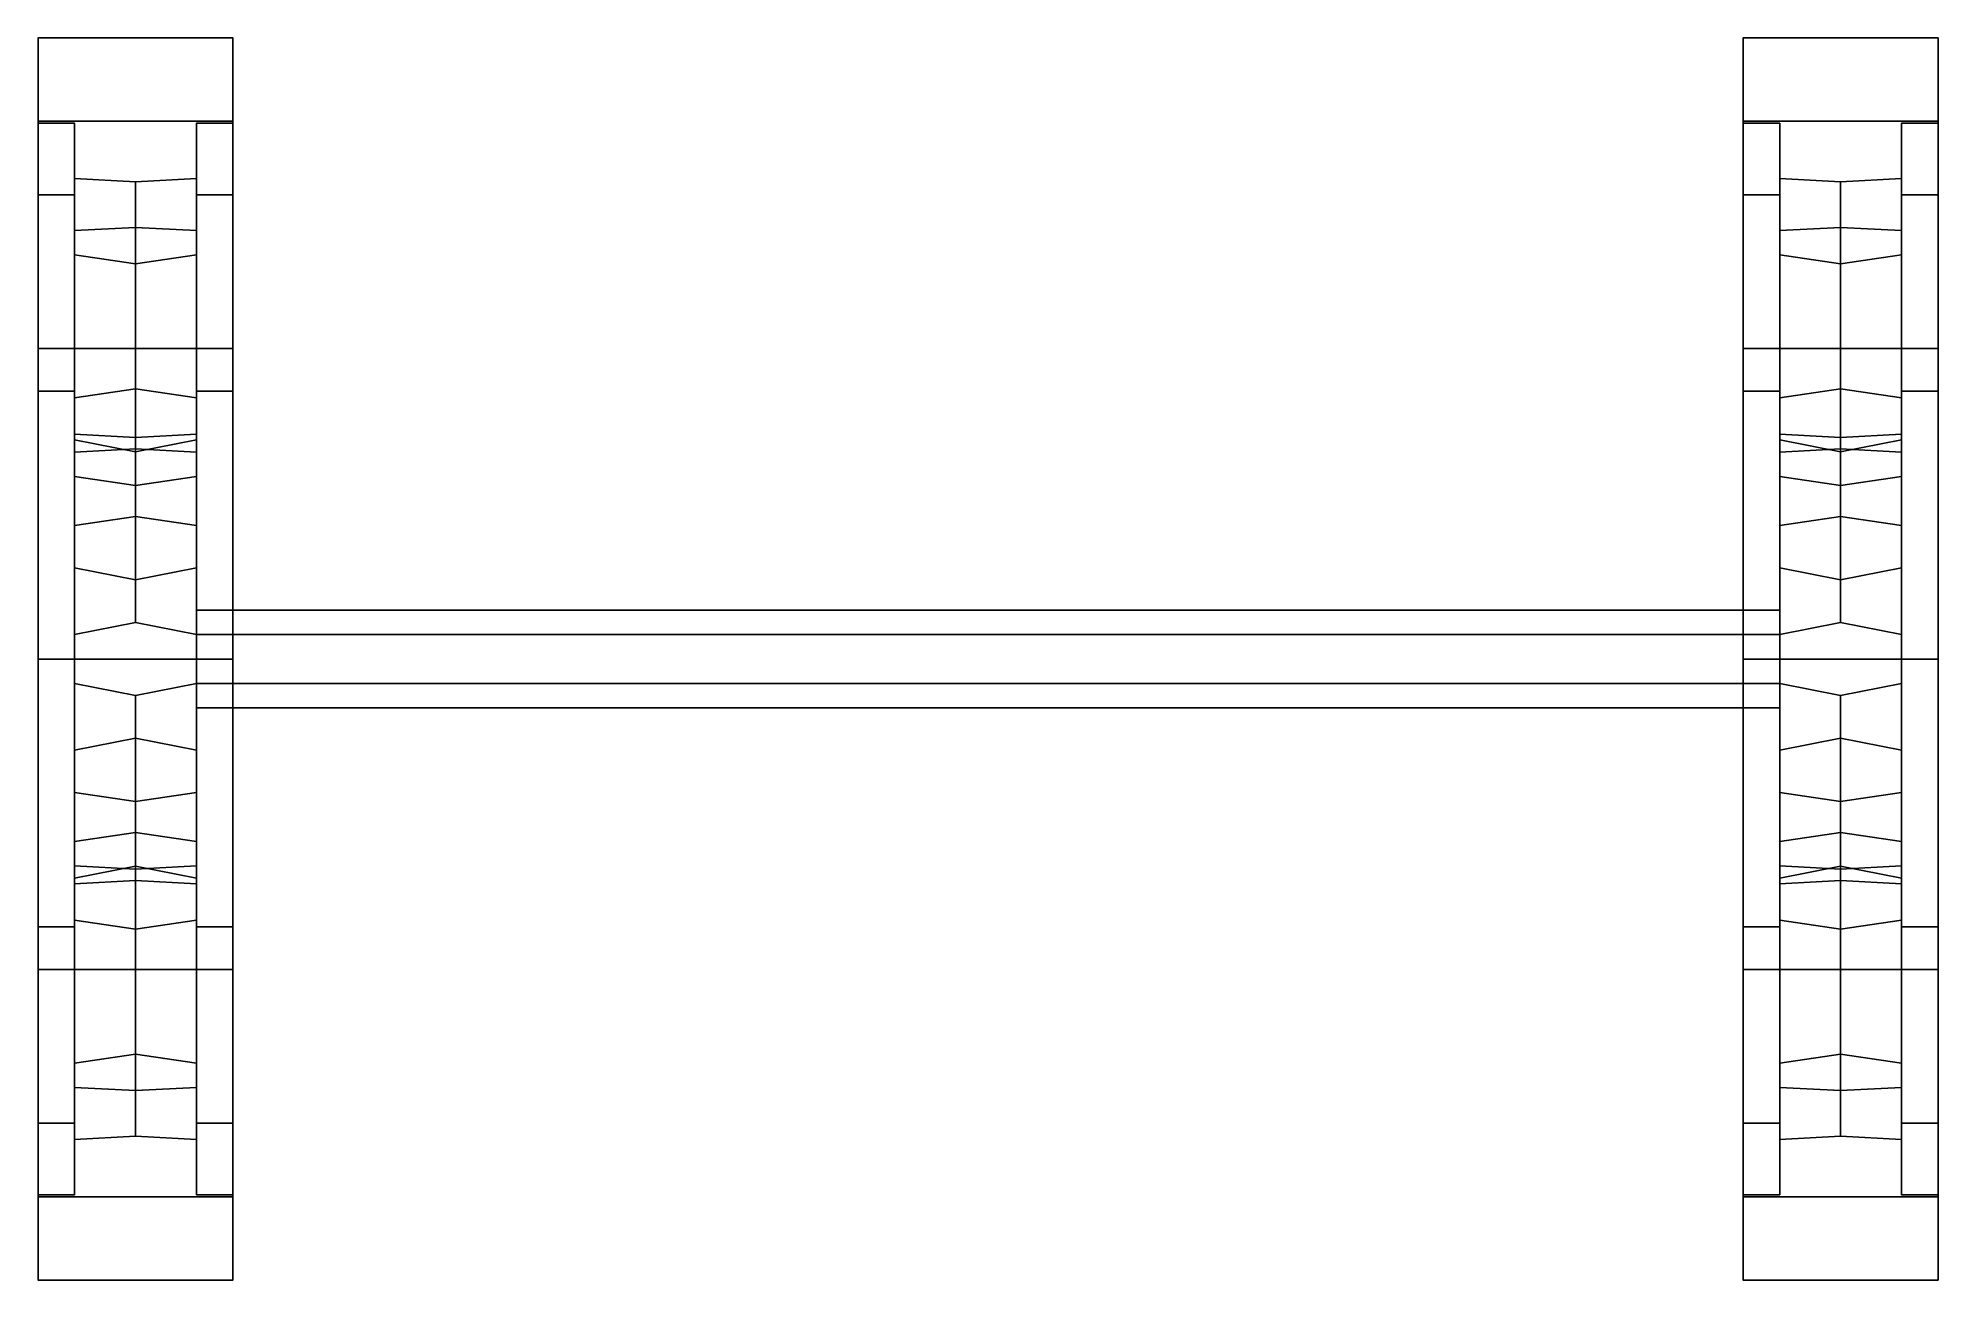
# Model space of a CAD drawing. Extents: x -0.78 to 0.78, y -0.51 to 0.51.
import ezdxf

# ---------------------------------------------------------------- set-up
doc = ezdxf.new("R2010")
doc.units = 0
doc.layers.add('WHEELS', color=2, linetype='CONTINUOUS')

msp = doc.modelspace()

# ---------------------------------------------------------------- linework, layer by layer
at = {"layer": 'WHEELS'}
for points in [[(-0.78, 0.51), (-0.78, 0.4417, -0.255), (-0.78, 0.3811, -0.22), (-0.78, 0.44)], [(-0.62, 0.51), (-0.62, 0.4417, -0.255), (-0.78, 0.4417, -0.255), (-0.78, 0.51)], [(-0.78, 0.4417, 0.255), (-0.78, 0.51), (-0.78, 0.44), (-0.78, 0.3811, 0.22)], [(-0.62, 0.4417, 0.255), (-0.62, 0.51), (-0.78, 0.51), (-0.78, 0.4417, 0.255)], [(-0.62, 0.44), (-0.62, 0.3811, -0.22), (-0.62, 0.4417, -0.255), (-0.62, 0.51)], [(-0.62, 0.3811, 0.22), (-0.62, 0.44), (-0.62, 0.51), (-0.62, 0.4417, 0.255)], [(0.78, 0.4417, 0.255), (0.78, 0.51), (0.62, 0.51), (0.62, 0.4417, 0.255)], [(0.62, 0.4417, 0.255), (0.62, 0.51), (0.62, 0.44), (0.62, 0.3811, 0.22)], [(0.78, 0.51), (0.78, 0.4417, -0.255), (0.62, 0.4417, -0.255), (0.62, 0.51)], [(0.62, 0.51), (0.62, 0.4417, -0.255), (0.62, 0.3811, -0.22), (0.62, 0.44)], [(0.78, 0.3811, 0.22), (0.78, 0.44), (0.78, 0.51), (0.78, 0.4417, 0.255)], [(0.78, 0.44), (0.78, 0.3811, -0.22), (0.78, 0.4417, -0.255), (0.78, 0.51)], [(-0.78, 0.4417, -0.255), (-0.78, 0.255, -0.4417), (-0.78, 0.22, -0.3811), (-0.78, 0.3811, -0.22)], [(-0.62, 0.4417, -0.255), (-0.62, 0.255, -0.4417), (-0.78, 0.255, -0.4417), (-0.78, 0.4417, -0.255)], [(-0.78, 0.255, 0.4417), (-0.78, 0.4417, 0.255), (-0.78, 0.3811, 0.22), (-0.78, 0.22, 0.3811)], [(-0.62, 0.255, 0.4417), (-0.62, 0.4417, 0.255), (-0.78, 0.4417, 0.255), (-0.78, 0.255, 0.4417)], [(-0.75, 0.44), (-0.75, 0.3811, 0.22), (-0.78, 0.3811, 0.22), (-0.78, 0.44)], [(-0.75, 0.3811, -0.22), (-0.75, 0.44), (-0.78, 0.44), (-0.78, 0.3811, -0.22)], [(-0.75, 0.3946, 0.02), (-0.75, 0.3518, 0.18), (-0.75, 0.3811, 0.22), (-0.75, 0.44)], [(-0.75, 0.3518, -0.18), (-0.75, 0.3946, -0.02), (-0.75, 0.44), (-0.75, 0.3811, -0.22)], [(-0.75, 0.3946, -0.02), (-0.75, 0.3946, 0.02), (-0.75, 0.44)], [(-0.65, 0.44), (-0.65, 0.3811, 0.22), (-0.65, 0.3518, 0.18), (-0.65, 0.3946, 0.02)], [(-0.62, 0.44), (-0.62, 0.3811, 0.22), (-0.65, 0.3811, 0.22), (-0.65, 0.44)], [(-0.65, 0.3811, -0.22), (-0.65, 0.44), (-0.65, 0.3946, -0.02), (-0.65, 0.3518, -0.18)], [(-0.62, 0.3811, -0.22), (-0.62, 0.44), (-0.65, 0.44), (-0.65, 0.3811, -0.22)], [(-0.65, 0.44), (-0.65, 0.44), (-0.65, 0.3946, 0.02), (-0.65, 0.3946, -0.02)], [(-0.62, 0.3811, -0.22), (-0.62, 0.22, -0.3811), (-0.62, 0.255, -0.4417), (-0.62, 0.4417, -0.255)], [(-0.62, 0.22, 0.3811), (-0.62, 0.3811, 0.22), (-0.62, 0.4417, 0.255), (-0.62, 0.255, 0.4417)], [(0.78, 0.255, 0.4417), (0.78, 0.4417, 0.255), (0.62, 0.4417, 0.255), (0.62, 0.255, 0.4417)], [(0.62, 0.255, 0.4417), (0.62, 0.4417, 0.255), (0.62, 0.3811, 0.22), (0.62, 0.22, 0.3811)], [(0.78, 0.4417, -0.255), (0.78, 0.255, -0.4417), (0.62, 0.255, -0.4417), (0.62, 0.4417, -0.255)], [(0.62, 0.4417, -0.255), (0.62, 0.255, -0.4417), (0.62, 0.22, -0.3811), (0.62, 0.3811, -0.22)], [(0.65, 0.44), (0.65, 0.3811, 0.22), (0.62, 0.3811, 0.22), (0.62, 0.44)], [(0.65, 0.3811, -0.22), (0.65, 0.44), (0.62, 0.44), (0.62, 0.3811, -0.22)], [(0.65, 0.3946, 0.02), (0.65, 0.3518, 0.18), (0.65, 0.3811, 0.22), (0.65, 0.44)], [(0.65, 0.3946, -0.02), (0.65, 0.3946, 0.02), (0.65, 0.44)], [(0.65, 0.3518, -0.18), (0.65, 0.3946, -0.02), (0.65, 0.44), (0.65, 0.3811, -0.22)], [(0.78, 0.44), (0.78, 0.3811, 0.22), (0.75, 0.3811, 0.22), (0.75, 0.44)], [(0.78, 0.3811, -0.22), (0.78, 0.44), (0.75, 0.44), (0.75, 0.3811, -0.22)], [(0.75, 0.44), (0.75, 0.3811, 0.22), (0.75, 0.3518, 0.18), (0.75, 0.3946, 0.02)], [(0.75, 0.44), (0.75, 0.44), (0.75, 0.3946, 0.02), (0.75, 0.3946, -0.02)], [(0.75, 0.3811, -0.22), (0.75, 0.44), (0.75, 0.3946, -0.02), (0.75, 0.3518, -0.18)], [(0.78, 0.22, 0.3811), (0.78, 0.3811, 0.22), (0.78, 0.4417, 0.255), (0.78, 0.255, 0.4417)], [(0.78, 0.3811, -0.22), (0.78, 0.22, -0.3811), (0.78, 0.255, -0.4417), (0.78, 0.4417, -0.255)], [(-0.7, 0.392, 0.03), (-0.7, 0.3544, 0.17), (-0.75, 0.3518, 0.18), (-0.75, 0.3946, 0.02)], [(-0.7, 0.3544, -0.17), (-0.7, 0.392, -0.03), (-0.75, 0.3946, -0.02), (-0.75, 0.3518, -0.18)], [(-0.7, 0.392, -0.03), (-0.7, 0.182, -0.03), (-0.75, 0.1846, -0.02), (-0.75, 0.3946, -0.02)], [(-0.75, 0.1846, -0.02), (-0.75, 0.1846, 0.02), (-0.75, 0.3946, 0.02), (-0.75, 0.3946, -0.02)], [(-0.75, 0.3946, 0.02), (-0.75, 0.1846, 0.02), (-0.7, 0.182, 0.03), (-0.7, 0.392, 0.03)], [(-0.65, 0.3946, 0.02), (-0.65, 0.3518, 0.18), (-0.7, 0.3544, 0.17), (-0.7, 0.392, 0.03)], [(-0.65, 0.3518, -0.18), (-0.65, 0.3946, -0.02), (-0.7, 0.392, -0.03), (-0.7, 0.3544, -0.17)], [(-0.65, 0.3946, -0.02), (-0.65, 0.1846, -0.02), (-0.7, 0.182, -0.03), (-0.7, 0.392, -0.03)], [(-0.7, 0.392, 0.03), (-0.7, 0.182, 0.03), (-0.65, 0.1846, 0.02), (-0.65, 0.3946, 0.02)], [(-0.65, 0.3946, 0.02), (-0.65, 0.1846, 0.02), (-0.65, 0.1846, -0.02), (-0.65, 0.3946, -0.02)], [(0.65, 0.3946, 0.02), (0.65, 0.1846, 0.02), (0.7, 0.182, 0.03), (0.7, 0.392, 0.03)], [(0.7, 0.392, -0.03), (0.7, 0.182, -0.03), (0.65, 0.1846, -0.02), (0.65, 0.3946, -0.02)], [(0.65, 0.1846, -0.02), (0.65, 0.1846, 0.02), (0.65, 0.3946, 0.02), (0.65, 0.3946, -0.02)], [(0.7, 0.392, 0.03), (0.7, 0.3544, 0.17), (0.65, 0.3518, 0.18), (0.65, 0.3946, 0.02)], [(0.7, 0.3544, -0.17), (0.7, 0.392, -0.03), (0.65, 0.3946, -0.02), (0.65, 0.3518, -0.18)], [(0.7, 0.392, 0.03), (0.7, 0.182, 0.03), (0.75, 0.1846, 0.02), (0.75, 0.3946, 0.02)], [(0.75, 0.3946, -0.02), (0.75, 0.1846, -0.02), (0.7, 0.182, -0.03), (0.7, 0.392, -0.03)], [(0.75, 0.3946, 0.02), (0.75, 0.3518, 0.18), (0.7, 0.3544, 0.17), (0.7, 0.392, 0.03)], [(0.75, 0.3518, -0.18), (0.75, 0.3946, -0.02), (0.7, 0.392, -0.03), (0.7, 0.3544, -0.17)], [(0.75, 0.3946, 0.02), (0.75, 0.1846, 0.02), (0.75, 0.1846, -0.02), (0.75, 0.3946, -0.02)], [(-0.75, 0.22, -0.3811), (-0.75, 0.3811, -0.22), (-0.78, 0.3811, -0.22), (-0.78, 0.22, -0.3811)], [(-0.75, 0.3811, 0.22), (-0.75, 0.22, 0.3811), (-0.78, 0.22, 0.3811), (-0.78, 0.3811, 0.22)], [(-0.75, 0.2146, -0.3318), (-0.75, 0.3318, -0.2146), (-0.75, 0.3811, -0.22), (-0.75, 0.22, -0.3811)], [(-0.75, 0.3318, 0.2146), (-0.75, 0.2146, 0.3318), (-0.75, 0.22, 0.3811), (-0.75, 0.3811, 0.22)], [(-0.75, 0.3318, -0.2146), (-0.75, 0.3518, -0.18), (-0.75, 0.3811, -0.22)], [(-0.75, 0.3518, 0.18), (-0.75, 0.3318, 0.2146), (-0.75, 0.3811, 0.22)], [(-0.65, 0.22, -0.3811), (-0.65, 0.3811, -0.22), (-0.65, 0.3318, -0.2146), (-0.65, 0.2146, -0.3318)], [(-0.62, 0.22, -0.3811), (-0.62, 0.3811, -0.22), (-0.65, 0.3811, -0.22), (-0.65, 0.22, -0.3811)], [(-0.65, 0.3811, 0.22), (-0.65, 0.22, 0.3811), (-0.65, 0.2146, 0.3318), (-0.65, 0.3318, 0.2146)], [(-0.62, 0.3811, 0.22), (-0.62, 0.22, 0.3811), (-0.65, 0.22, 0.3811), (-0.65, 0.3811, 0.22)], [(-0.65, 0.3811, -0.22), (-0.65, 0.3811, -0.22), (-0.65, 0.3518, -0.18), (-0.65, 0.3318, -0.2146)], [(-0.65, 0.3811, 0.22), (-0.65, 0.3811, 0.22), (-0.65, 0.3318, 0.2146), (-0.65, 0.3518, 0.18)], [(0.65, 0.3811, 0.22), (0.65, 0.22, 0.3811), (0.62, 0.22, 0.3811), (0.62, 0.3811, 0.22)], [(0.65, 0.22, -0.3811), (0.65, 0.3811, -0.22), (0.62, 0.3811, -0.22), (0.62, 0.22, -0.3811)], [(0.65, 0.3318, 0.2146), (0.65, 0.2146, 0.3318), (0.65, 0.22, 0.3811), (0.65, 0.3811, 0.22)], [(0.65, 0.3518, 0.18), (0.65, 0.3318, 0.2146), (0.65, 0.3811, 0.22)], [(0.65, 0.3318, -0.2146), (0.65, 0.3518, -0.18), (0.65, 0.3811, -0.22)], [(0.65, 0.2146, -0.3318), (0.65, 0.3318, -0.2146), (0.65, 0.3811, -0.22), (0.65, 0.22, -0.3811)], [(0.78, 0.3811, 0.22), (0.78, 0.22, 0.3811), (0.75, 0.22, 0.3811), (0.75, 0.3811, 0.22)], [(0.78, 0.22, -0.3811), (0.78, 0.3811, -0.22), (0.75, 0.3811, -0.22), (0.75, 0.22, -0.3811)], [(0.75, 0.3811, 0.22), (0.75, 0.22, 0.3811), (0.75, 0.2146, 0.3318), (0.75, 0.3318, 0.2146)], [(0.75, 0.3811, 0.22), (0.75, 0.3811, 0.22), (0.75, 0.3318, 0.2146), (0.75, 0.3518, 0.18)], [(0.75, 0.3811, -0.22), (0.75, 0.3811, -0.22), (0.75, 0.3518, -0.18), (0.75, 0.3318, -0.2146)], [(0.75, 0.22, -0.3811), (0.75, 0.3811, -0.22), (0.75, 0.3318, -0.2146), (0.75, 0.2146, -0.3318)], [(-0.75, 0.3518, -0.18), (-0.75, 0.1699, -0.075), (-0.7, 0.1726, -0.065), (-0.7, 0.3544, -0.17)], [(-0.7, 0.3544, 0.17), (-0.7, 0.1726, 0.065), (-0.75, 0.1699, 0.075), (-0.75, 0.3518, 0.18)], [(-0.75, 0.1499, -0.1096), (-0.75, 0.1699, -0.075), (-0.75, 0.3518, -0.18), (-0.75, 0.3318, -0.2146)], [(-0.75, 0.1699, 0.075), (-0.75, 0.1499, 0.1096), (-0.75, 0.3318, 0.2146), (-0.75, 0.3518, 0.18)], [(-0.7, 0.3544, -0.17), (-0.7, 0.1726, -0.065), (-0.65, 0.1699, -0.075), (-0.65, 0.3518, -0.18)], [(-0.65, 0.3518, 0.18), (-0.65, 0.1699, 0.075), (-0.7, 0.1726, 0.065), (-0.7, 0.3544, 0.17)], [(-0.65, 0.3518, -0.18), (-0.65, 0.1699, -0.075), (-0.65, 0.1499, -0.1096), (-0.65, 0.3318, -0.2146)], [(-0.65, 0.3318, 0.2146), (-0.65, 0.1499, 0.1096), (-0.65, 0.1699, 0.075), (-0.65, 0.3518, 0.18)], [(0.7, 0.3544, 0.17), (0.7, 0.1726, 0.065), (0.65, 0.1699, 0.075), (0.65, 0.3518, 0.18)], [(0.65, 0.3518, -0.18), (0.65, 0.1699, -0.075), (0.7, 0.1726, -0.065), (0.7, 0.3544, -0.17)], [(0.65, 0.1699, 0.075), (0.65, 0.1499, 0.1096), (0.65, 0.3318, 0.2146), (0.65, 0.3518, 0.18)], [(0.65, 0.1499, -0.1096), (0.65, 0.1699, -0.075), (0.65, 0.3518, -0.18), (0.65, 0.3318, -0.2146)], [(0.75, 0.3518, 0.18), (0.75, 0.1699, 0.075), (0.7, 0.1726, 0.065), (0.7, 0.3544, 0.17)], [(0.7, 0.3544, -0.17), (0.7, 0.1726, -0.065), (0.75, 0.1699, -0.075), (0.75, 0.3518, -0.18)], [(0.75, 0.3318, 0.2146), (0.75, 0.1499, 0.1096), (0.75, 0.1699, 0.075), (0.75, 0.3518, 0.18)], [(0.75, 0.3518, -0.18), (0.75, 0.1699, -0.075), (0.75, 0.1499, -0.1096), (0.75, 0.3318, -0.2146)], [(-0.7, 0.222, -0.3244), (-0.7, 0.3244, -0.222), (-0.75, 0.3318, -0.2146), (-0.75, 0.2146, -0.3318)], [(-0.7, 0.3244, 0.222), (-0.7, 0.222, 0.3244), (-0.75, 0.2146, 0.3318), (-0.75, 0.3318, 0.2146)], [(-0.7, 0.3244, -0.222), (-0.7, 0.1426, -0.117), (-0.75, 0.1499, -0.1096), (-0.75, 0.3318, -0.2146)], [(-0.75, 0.3318, 0.2146), (-0.75, 0.1499, 0.1096), (-0.7, 0.1426, 0.117), (-0.7, 0.3244, 0.222)], [(-0.65, 0.2146, -0.3318), (-0.65, 0.3318, -0.2146), (-0.7, 0.3244, -0.222), (-0.7, 0.222, -0.3244)], [(-0.65, 0.3318, 0.2146), (-0.65, 0.2146, 0.3318), (-0.7, 0.222, 0.3244), (-0.7, 0.3244, 0.222)], [(-0.65, 0.3318, -0.2146), (-0.65, 0.1499, -0.1096), (-0.7, 0.1426, -0.117), (-0.7, 0.3244, -0.222)], [(-0.7, 0.3244, 0.222), (-0.7, 0.1426, 0.117), (-0.65, 0.1499, 0.1096), (-0.65, 0.3318, 0.2146)], [(0.65, 0.3318, 0.2146), (0.65, 0.1499, 0.1096), (0.7, 0.1426, 0.117), (0.7, 0.3244, 0.222)], [(0.7, 0.3244, -0.222), (0.7, 0.1426, -0.117), (0.65, 0.1499, -0.1096), (0.65, 0.3318, -0.2146)], [(0.7, 0.3244, 0.222), (0.7, 0.222, 0.3244), (0.65, 0.2146, 0.3318), (0.65, 0.3318, 0.2146)], [(0.7, 0.222, -0.3244), (0.7, 0.3244, -0.222), (0.65, 0.3318, -0.2146), (0.65, 0.2146, -0.3318)], [(0.7, 0.3244, 0.222), (0.7, 0.1426, 0.117), (0.75, 0.1499, 0.1096), (0.75, 0.3318, 0.2146)], [(0.75, 0.3318, -0.2146), (0.75, 0.1499, -0.1096), (0.7, 0.1426, -0.117), (0.7, 0.3244, -0.222)], [(0.75, 0.3318, 0.2146), (0.75, 0.2146, 0.3318), (0.7, 0.222, 0.3244), (0.7, 0.3244, 0.222)], [(0.75, 0.2146, -0.3318), (0.75, 0.3318, -0.2146), (0.7, 0.3244, -0.222), (0.7, 0.222, -0.3244)], [(-0.78, 0.255, -0.4417), (-0.78, 0, -0.51), (-0.78, 0, -0.44), (-0.78, 0.22, -0.3811)], [(-0.62, 0.255, -0.4417), (-0.62, 0, -0.51), (-0.78, 0, -0.51), (-0.78, 0.255, -0.4417)], [(-0.78, 0, 0.51), (-0.78, 0.255, 0.4417), (-0.78, 0.22, 0.3811), (-0.78, 0, 0.44)], [(-0.62, 0, 0.51), (-0.62, 0.255, 0.4417), (-0.78, 0.255, 0.4417), (-0.78, 0, 0.51)], [(-0.62, 0.22, -0.3811), (-0.62, 0, -0.44), (-0.62, 0, -0.51), (-0.62, 0.255, -0.4417)], [(-0.62, 0, 0.44), (-0.62, 0.22, 0.3811), (-0.62, 0.255, 0.4417), (-0.62, 0, 0.51)], [(0.78, 0, 0.51), (0.78, 0.255, 0.4417), (0.62, 0.255, 0.4417), (0.62, 0, 0.51)], [(0.62, 0, 0.51), (0.62, 0.255, 0.4417), (0.62, 0.22, 0.3811), (0.62, 0, 0.44)], [(0.78, 0.255, -0.4417), (0.78, 0, -0.51), (0.62, 0, -0.51), (0.62, 0.255, -0.4417)], [(0.62, 0.255, -0.4417), (0.62, 0, -0.51), (0.62, 0, -0.44), (0.62, 0.22, -0.3811)], [(0.78, 0, 0.44), (0.78, 0.22, 0.3811), (0.78, 0.255, 0.4417), (0.78, 0, 0.51)], [(0.78, 0.22, -0.3811), (0.78, 0, -0.44), (0.78, 0, -0.51), (0.78, 0.255, -0.4417)], [(-0.75, 0, -0.44), (-0.75, 0.22, -0.3811), (-0.78, 0.22, -0.3811), (-0.78, 0, -0.44)], [(-0.75, 0.22, 0.3811), (-0.75, 0, 0.44), (-0.78, 0, 0.44), (-0.78, 0.22, 0.3811)], [(-0.75, 0.2146, -0.3318), (-0.75, 0.1096, -0.1499), (-0.7, 0.117, -0.1426), (-0.7, 0.222, -0.3244)], [(-0.7, 0.222, 0.3244), (-0.7, 0.117, 0.1426), (-0.75, 0.1096, 0.1499), (-0.75, 0.2146, 0.3318)], [(-0.75, 0.02, -0.3946), (-0.75, 0.18, -0.3518), (-0.75, 0.22, -0.3811), (-0.75, 0, -0.44)], [(-0.75, 0.18, -0.3518), (-0.75, 0.2146, -0.3318), (-0.75, 0.22, -0.3811)], [(-0.75, 0.18, 0.3518), (-0.75, 0.02, 0.3946), (-0.75, 0, 0.44), (-0.75, 0.22, 0.3811)], [(-0.75, 0.2146, 0.3318), (-0.75, 0.18, 0.3518), (-0.75, 0.22, 0.3811)], [(-0.7, 0.222, -0.3244), (-0.7, 0.117, -0.1426), (-0.65, 0.1096, -0.1499), (-0.65, 0.2146, -0.3318)], [(-0.65, 0.2146, 0.3318), (-0.65, 0.1096, 0.1499), (-0.7, 0.117, 0.1426), (-0.7, 0.222, 0.3244)], [(-0.65, 0, -0.44), (-0.65, 0.22, -0.3811), (-0.65, 0.18, -0.3518), (-0.65, 0.02, -0.3946)], [(-0.65, 0.22, -0.3811), (-0.65, 0.22, -0.3811), (-0.65, 0.2146, -0.3318), (-0.65, 0.18, -0.3518)], [(-0.62, 0, -0.44), (-0.62, 0.22, -0.3811), (-0.65, 0.22, -0.3811), (-0.65, 0, -0.44)], [(-0.65, 0.22, 0.3811), (-0.65, 0, 0.44), (-0.65, 0.02, 0.3946), (-0.65, 0.18, 0.3518)], [(-0.62, 0.22, 0.3811), (-0.62, 0, 0.44), (-0.65, 0, 0.44), (-0.65, 0.22, 0.3811)], [(-0.65, 0.22, 0.3811), (-0.65, 0.22, 0.3811), (-0.65, 0.18, 0.3518), (-0.65, 0.2146, 0.3318)], [(0.65, 0.22, 0.3811), (0.65, 0, 0.44), (0.62, 0, 0.44), (0.62, 0.22, 0.3811)], [(0.65, 0, -0.44), (0.65, 0.22, -0.3811), (0.62, 0.22, -0.3811), (0.62, 0, -0.44)], [(0.7, 0.222, 0.3244), (0.7, 0.117, 0.1426), (0.65, 0.1096, 0.1499), (0.65, 0.2146, 0.3318)], [(0.65, 0.2146, -0.3318), (0.65, 0.1096, -0.1499), (0.7, 0.117, -0.1426), (0.7, 0.222, -0.3244)], [(0.65, 0.18, 0.3518), (0.65, 0.02, 0.3946), (0.65, 0, 0.44), (0.65, 0.22, 0.3811)], [(0.65, 0.2146, 0.3318), (0.65, 0.18, 0.3518), (0.65, 0.22, 0.3811)], [(0.65, 0.18, -0.3518), (0.65, 0.2146, -0.3318), (0.65, 0.22, -0.3811)], [(0.65, 0.02, -0.3946), (0.65, 0.18, -0.3518), (0.65, 0.22, -0.3811), (0.65, 0, -0.44)], [(0.75, 0.2146, 0.3318), (0.75, 0.1096, 0.1499), (0.7, 0.117, 0.1426), (0.7, 0.222, 0.3244)], [(0.7, 0.222, -0.3244), (0.7, 0.117, -0.1426), (0.75, 0.1096, -0.1499), (0.75, 0.2146, -0.3318)], [(0.78, 0.22, 0.3811), (0.78, 0, 0.44), (0.75, 0, 0.44), (0.75, 0.22, 0.3811)], [(0.78, 0, -0.44), (0.78, 0.22, -0.3811), (0.75, 0.22, -0.3811), (0.75, 0, -0.44)], [(0.75, 0.22, 0.3811), (0.75, 0, 0.44), (0.75, 0.02, 0.3946), (0.75, 0.18, 0.3518)], [(0.75, 0.22, 0.3811), (0.75, 0.22, 0.3811), (0.75, 0.18, 0.3518), (0.75, 0.2146, 0.3318)], [(0.75, 0.22, -0.3811), (0.75, 0.22, -0.3811), (0.75, 0.2146, -0.3318), (0.75, 0.18, -0.3518)], [(0.75, 0, -0.44), (0.75, 0.22, -0.3811), (0.75, 0.18, -0.3518), (0.75, 0.02, -0.3946)], [(-0.75, 0.075, -0.1699), (-0.75, 0.1096, -0.1499), (-0.75, 0.2146, -0.3318), (-0.75, 0.18, -0.3518)], [(-0.75, 0.1096, 0.1499), (-0.75, 0.075, 0.1699), (-0.75, 0.18, 0.3518), (-0.75, 0.2146, 0.3318)], [(-0.65, 0.2146, -0.3318), (-0.65, 0.1096, -0.1499), (-0.65, 0.075, -0.1699), (-0.65, 0.18, -0.3518)], [(-0.65, 0.18, 0.3518), (-0.65, 0.075, 0.1699), (-0.65, 0.1096, 0.1499), (-0.65, 0.2146, 0.3318)], [(0.65, 0.1096, 0.1499), (0.65, 0.075, 0.1699), (0.65, 0.18, 0.3518), (0.65, 0.2146, 0.3318)], [(0.65, 0.075, -0.1699), (0.65, 0.1096, -0.1499), (0.65, 0.2146, -0.3318), (0.65, 0.18, -0.3518)], [(0.75, 0.18, 0.3518), (0.75, 0.075, 0.1699), (0.75, 0.1096, 0.1499), (0.75, 0.2146, 0.3318)], [(0.75, 0.2146, -0.3318), (0.75, 0.1096, -0.1499), (0.75, 0.075, -0.1699), (0.75, 0.18, -0.3518)], [(-0.75, -0.1699, 0.075), (-0.75, 0.1846, -0.02), (-0.75, 0.1699, -0.075), (-0.75, -0.1846, 0.02)], [(-0.75, -0.1499, 0.1096), (-0.75, 0.1846, 0.02), (-0.75, 0.1846, -0.02), (-0.75, -0.1699, 0.075)], [(-0.75, -0.1096, 0.1499), (-0.75, 0.1699, 0.075), (-0.75, 0.1846, 0.02), (-0.75, -0.1499, 0.1096)], [(-0.7, 0.1726, 0.065), (-0.7, 0.182, 0.03), (-0.75, 0.1846, 0.02), (-0.75, 0.1699, 0.075)], [(-0.7, 0.182, -0.03), (-0.7, 0.1726, -0.065), (-0.75, 0.1699, -0.075), (-0.75, 0.1846, -0.02)], [(-0.7, 0.17, -0.3544), (-0.7, 0.065, -0.1726), (-0.75, 0.075, -0.1699), (-0.75, 0.18, -0.3518)], [(-0.7, 0.03, -0.392), (-0.7, 0.17, -0.3544), (-0.75, 0.18, -0.3518), (-0.75, 0.02, -0.3946)], [(-0.75, 0.18, 0.3518), (-0.75, 0.075, 0.1699), (-0.7, 0.065, 0.1726), (-0.7, 0.17, 0.3544)], [(-0.7, 0.17, 0.3544), (-0.7, 0.03, 0.392), (-0.75, 0.02, 0.3946), (-0.75, 0.18, 0.3518)], [(-0.65, 0.1699, 0.075), (-0.65, 0.1846, 0.02), (-0.7, 0.182, 0.03), (-0.7, 0.1726, 0.065)], [(-0.65, 0.1846, -0.02), (-0.65, 0.1699, -0.075), (-0.7, 0.1726, -0.065), (-0.7, 0.182, -0.03)], [(-0.65, 0.18, -0.3518), (-0.65, 0.075, -0.1699), (-0.7, 0.065, -0.1726), (-0.7, 0.17, -0.3544)], [(-0.65, 0.02, -0.3946), (-0.65, 0.18, -0.3518), (-0.7, 0.17, -0.3544), (-0.7, 0.03, -0.392)], [(-0.7, 0.17, 0.3544), (-0.7, 0.065, 0.1726), (-0.65, 0.075, 0.1699), (-0.65, 0.18, 0.3518)], [(-0.65, 0.18, 0.3518), (-0.65, 0.02, 0.3946), (-0.7, 0.03, 0.392), (-0.7, 0.17, 0.3544)], [(-0.65, 0.1699, 0.075), (-0.65, -0.1846, -0.02), (-0.65, -0.1699, -0.075), (-0.65, 0.1846, 0.02)], [(-0.65, -0.1499, -0.1096), (-0.65, 0.1846, -0.02), (-0.65, 0.1846, 0.02), (-0.65, -0.1699, -0.075)], [(-0.65, -0.1096, -0.1499), (-0.65, 0.1699, -0.075), (-0.65, 0.1846, -0.02), (-0.65, -0.1499, -0.1096)], [(0.7, 0.1726, 0.065), (0.7, 0.182, 0.03), (0.65, 0.1846, 0.02), (0.65, 0.1699, 0.075)], [(0.7, 0.182, -0.03), (0.7, 0.1726, -0.065), (0.65, 0.1699, -0.075), (0.65, 0.1846, -0.02)], [(0.65, -0.1096, 0.1499), (0.65, 0.1699, 0.075), (0.65, 0.1846, 0.02), (0.65, -0.1499, 0.1096)], [(0.65, -0.1499, 0.1096), (0.65, 0.1846, 0.02), (0.65, 0.1846, -0.02), (0.65, -0.1699, 0.075)], [(0.65, -0.1699, 0.075), (0.65, 0.1846, -0.02), (0.65, 0.1699, -0.075), (0.65, -0.1846, 0.02)], [(0.65, 0.18, 0.3518), (0.65, 0.075, 0.1699), (0.7, 0.065, 0.1726), (0.7, 0.17, 0.3544)], [(0.7, 0.17, -0.3544), (0.7, 0.065, -0.1726), (0.65, 0.075, -0.1699), (0.65, 0.18, -0.3518)], [(0.7, 0.17, 0.3544), (0.7, 0.03, 0.392), (0.65, 0.02, 0.3946), (0.65, 0.18, 0.3518)], [(0.7, 0.03, -0.392), (0.7, 0.17, -0.3544), (0.65, 0.18, -0.3518), (0.65, 0.02, -0.3946)], [(0.75, 0.1699, 0.075), (0.75, 0.1846, 0.02), (0.7, 0.182, 0.03), (0.7, 0.1726, 0.065)], [(0.75, 0.1846, -0.02), (0.75, 0.1699, -0.075), (0.7, 0.1726, -0.065), (0.7, 0.182, -0.03)], [(0.7, 0.17, 0.3544), (0.7, 0.065, 0.1726), (0.75, 0.075, 0.1699), (0.75, 0.18, 0.3518)], [(0.75, 0.18, -0.3518), (0.75, 0.075, -0.1699), (0.7, 0.065, -0.1726), (0.7, 0.17, -0.3544)], [(0.75, 0.18, 0.3518), (0.75, 0.02, 0.3946), (0.7, 0.03, 0.392), (0.7, 0.17, 0.3544)], [(0.75, 0.02, -0.3946), (0.75, 0.18, -0.3518), (0.7, 0.17, -0.3544), (0.7, 0.03, -0.392)], [(0.75, 0.1699, 0.075), (0.75, -0.1846, -0.02), (0.75, -0.1699, -0.075), (0.75, 0.1846, 0.02)], [(0.75, -0.1096, -0.1499), (0.75, 0.1699, -0.075), (0.75, 0.1846, -0.02), (0.75, -0.1499, -0.1096)], [(0.75, -0.1499, -0.1096), (0.75, 0.1846, -0.02), (0.75, 0.1846, 0.02), (0.75, -0.1699, -0.075)], [(-0.75, 0.1499, -0.1096), (-0.75, -0.1846, -0.02), (-0.75, -0.1846, 0.02), (-0.75, 0.1699, -0.075)], [(-0.75, -0.075, 0.1699), (-0.75, 0.1499, 0.1096), (-0.75, 0.1699, 0.075), (-0.75, -0.1096, 0.1499)], [(-0.65, 0.1499, 0.1096), (-0.65, -0.1846, 0.02), (-0.65, -0.1846, -0.02), (-0.65, 0.1699, 0.075)], [(-0.65, -0.075, -0.1699), (-0.65, 0.1499, -0.1096), (-0.65, 0.1699, -0.075), (-0.65, -0.1096, -0.1499)], [(0.65, -0.075, 0.1699), (0.65, 0.1499, 0.1096), (0.65, 0.1699, 0.075), (0.65, -0.1096, 0.1499)], [(0.65, 0.1499, -0.1096), (0.65, -0.1846, -0.02), (0.65, -0.1846, 0.02), (0.65, 0.1699, -0.075)], [(0.75, 0.1499, 0.1096), (0.75, -0.1846, 0.02), (0.75, -0.1846, -0.02), (0.75, 0.1699, 0.075)], [(0.75, -0.075, -0.1699), (0.75, 0.1499, -0.1096), (0.75, 0.1699, -0.075), (0.75, -0.1096, -0.1499)], [(-0.75, 0.1096, -0.1499), (-0.75, -0.1699, -0.075), (-0.75, -0.1846, -0.02), (-0.75, 0.1499, -0.1096)], [(-0.7, 0.1426, -0.117), (-0.7, 0.117, -0.1426), (-0.75, 0.1096, -0.1499), (-0.75, 0.1499, -0.1096)], [(-0.75, -0.02, 0.1846), (-0.75, 0.1096, 0.1499), (-0.75, 0.1499, 0.1096), (-0.75, -0.075, 0.1699)], [(-0.7, 0.117, 0.1426), (-0.7, 0.1426, 0.117), (-0.75, 0.1499, 0.1096), (-0.75, 0.1096, 0.1499)], [(-0.65, 0.1499, -0.1096), (-0.65, 0.1096, -0.1499), (-0.7, 0.117, -0.1426), (-0.7, 0.1426, -0.117)], [(-0.65, 0.1096, 0.1499), (-0.65, 0.1499, 0.1096), (-0.7, 0.1426, 0.117), (-0.7, 0.117, 0.1426)], [(-0.65, 0.1096, 0.1499), (-0.65, -0.1699, 0.075), (-0.65, -0.1846, 0.02), (-0.65, 0.1499, 0.1096)], [(-0.65, -0.02, -0.1846), (-0.65, 0.1096, -0.1499), (-0.65, 0.1499, -0.1096), (-0.65, -0.075, -0.1699)], [(0.7, 0.117, 0.1426), (0.7, 0.1426, 0.117), (0.65, 0.1499, 0.1096), (0.65, 0.1096, 0.1499)], [(0.7, 0.1426, -0.117), (0.7, 0.117, -0.1426), (0.65, 0.1096, -0.1499), (0.65, 0.1499, -0.1096)], [(0.65, -0.02, 0.1846), (0.65, 0.1096, 0.1499), (0.65, 0.1499, 0.1096), (0.65, -0.075, 0.1699)], [(0.65, 0.1096, -0.1499), (0.65, -0.1699, -0.075), (0.65, -0.1846, -0.02), (0.65, 0.1499, -0.1096)], [(0.75, 0.1096, 0.1499), (0.75, 0.1499, 0.1096), (0.7, 0.1426, 0.117), (0.7, 0.117, 0.1426)], [(0.75, 0.1499, -0.1096), (0.75, 0.1096, -0.1499), (0.7, 0.117, -0.1426), (0.7, 0.1426, -0.117)], [(0.75, 0.1096, 0.1499), (0.75, -0.1699, 0.075), (0.75, -0.1846, 0.02), (0.75, 0.1499, 0.1096)], [(0.75, -0.02, -0.1846), (0.75, 0.1096, -0.1499), (0.75, 0.1499, -0.1096), (0.75, -0.075, -0.1699)], [(-0.75, 0.075, -0.1699), (-0.75, -0.1499, -0.1096), (-0.75, -0.1699, -0.075), (-0.75, 0.1096, -0.1499)], [(-0.75, 0.02, 0.1846), (-0.75, 0.075, 0.1699), (-0.75, 0.1096, 0.1499), (-0.75, -0.02, 0.1846)], [(-0.65, 0.02, -0.1846), (-0.65, 0.075, -0.1699), (-0.65, 0.1096, -0.1499), (-0.65, -0.02, -0.1846)], [(-0.65, 0.075, 0.1699), (-0.65, -0.1499, 0.1096), (-0.65, -0.1699, 0.075), (-0.65, 0.1096, 0.1499)], [(0.65, 0.02, 0.1846), (0.65, 0.075, 0.1699), (0.65, 0.1096, 0.1499), (0.65, -0.02, 0.1846)], [(0.65, 0.075, -0.1699), (0.65, -0.1499, -0.1096), (0.65, -0.1699, -0.075), (0.65, 0.1096, -0.1499)], [(0.75, 0.075, 0.1699), (0.75, -0.1499, 0.1096), (0.75, -0.1699, 0.075), (0.75, 0.1096, 0.1499)], [(0.75, 0.02, -0.1846), (0.75, 0.075, -0.1699), (0.75, 0.1096, -0.1499), (0.75, -0.02, -0.1846)], [(-0.75, 0.02, -0.1846), (-0.75, -0.1096, -0.1499), (-0.75, -0.1499, -0.1096), (-0.75, 0.075, -0.1699)], [(-0.7, 0.065, -0.1726), (-0.7, 0.03, -0.182), (-0.75, 0.02, -0.1846), (-0.75, 0.075, -0.1699)], [(-0.7, 0.03, 0.182), (-0.7, 0.065, 0.1726), (-0.75, 0.075, 0.1699), (-0.75, 0.02, 0.1846)], [(-0.65, 0.075, -0.1699), (-0.65, 0.02, -0.1846), (-0.7, 0.03, -0.182), (-0.7, 0.065, -0.1726)], [(-0.65, 0.02, 0.1846), (-0.65, 0.075, 0.1699), (-0.7, 0.065, 0.1726), (-0.7, 0.03, 0.182)], [(-0.65, 0.02, 0.1846), (-0.65, -0.1096, 0.1499), (-0.65, -0.1499, 0.1096), (-0.65, 0.075, 0.1699)], [(0.7, 0.03, 0.182), (0.7, 0.065, 0.1726), (0.65, 0.075, 0.1699), (0.65, 0.02, 0.1846)], [(0.7, 0.065, -0.1726), (0.7, 0.03, -0.182), (0.65, 0.02, -0.1846), (0.65, 0.075, -0.1699)], [(0.65, 0.02, -0.1846), (0.65, -0.1096, -0.1499), (0.65, -0.1499, -0.1096), (0.65, 0.075, -0.1699)], [(0.75, 0.02, 0.1846), (0.75, 0.075, 0.1699), (0.7, 0.065, 0.1726), (0.7, 0.03, 0.182)], [(0.75, 0.075, -0.1699), (0.75, 0.02, -0.1846), (0.7, 0.03, -0.182), (0.7, 0.065, -0.1726)], [(0.75, 0.02, 0.1846), (0.75, -0.1096, 0.1499), (0.75, -0.1499, 0.1096), (0.75, 0.075, 0.1699)], [(0.65, 0.02, 0.0346), (0.65, 0.04), (-0.65, 0.04), (-0.65, 0.02, 0.0346)], [(0.65, 0.04), (0.65, 0.02, -0.0346), (-0.65, 0.02, -0.0346), (-0.65, 0.04)], [(-0.75, 0.02, -0.3946), (-0.75, 0.02, -0.1846), (-0.7, 0.03, -0.182), (-0.7, 0.03, -0.392)], [(-0.7, 0.03, 0.392), (-0.7, 0.03, 0.182), (-0.75, 0.02, 0.1846), (-0.75, 0.02, 0.3946)], [(-0.75, -0.02, -0.1846), (-0.75, 0.02, -0.1846), (-0.75, 0.02, -0.3946), (-0.75, -0.02, -0.3946)], [(-0.75, 0.02, 0.1846), (-0.75, -0.02, 0.1846), (-0.75, -0.02, 0.3946), (-0.75, 0.02, 0.3946)], [(-0.75, -0.02, -0.1846), (-0.75, -0.075, -0.1699), (-0.75, -0.1096, -0.1499), (-0.75, 0.02, -0.1846)], [(-0.75, 0.02, 0.3946), (-0.75, -0.02, 0.3946), (-0.75, 0, 0.44)], [(-0.7, 0.03, -0.392), (-0.7, 0.03, -0.182), (-0.65, 0.02, -0.1846), (-0.65, 0.02, -0.3946)], [(-0.65, 0.02, 0.3946), (-0.65, 0.02, 0.1846), (-0.7, 0.03, 0.182), (-0.7, 0.03, 0.392)], [(0.65, -0.02, 0.0346), (0.65, 0.02, 0.0346), (-0.65, 0.02, 0.0346), (-0.65, -0.02, 0.0346)], [(0.65, 0.02, -0.0346), (0.65, -0.02, -0.0346), (-0.65, -0.02, -0.0346), (-0.65, 0.02, -0.0346)], [(-0.65, 0.02, -0.3946), (-0.65, 0.02, -0.1846), (-0.65, -0.02, -0.1846), (-0.65, -0.02, -0.3946)], [(-0.65, 0, -0.44), (-0.65, 0, -0.44), (-0.65, 0.02, -0.3946), (-0.65, -0.02, -0.3946)], [(-0.65, -0.02, 0.3946), (-0.65, -0.02, 0.1846), (-0.65, 0.02, 0.1846), (-0.65, 0.02, 0.3946)], [(-0.65, -0.02, 0.1846), (-0.65, -0.075, 0.1699), (-0.65, -0.1096, 0.1499), (-0.65, 0.02, 0.1846)], [(-0.65, 0, 0.44), (-0.65, 0, 0.44), (-0.65, -0.02, 0.3946), (-0.65, 0.02, 0.3946)], [(0.7, 0.03, 0.392), (0.7, 0.03, 0.182), (0.65, 0.02, 0.1846), (0.65, 0.02, 0.3946)], [(0.65, 0.02, -0.3946), (0.65, 0.02, -0.1846), (0.7, 0.03, -0.182), (0.7, 0.03, -0.392)], [(0.65, 0.02, 0.1846), (0.65, -0.02, 0.1846), (0.65, -0.02, 0.3946), (0.65, 0.02, 0.3946)], [(0.65, -0.02, -0.1846), (0.65, 0.02, -0.1846), (0.65, 0.02, -0.3946), (0.65, -0.02, -0.3946)], [(0.65, -0.02, -0.1846), (0.65, -0.075, -0.1699), (0.65, -0.1096, -0.1499), (0.65, 0.02, -0.1846)], [(0.65, 0.02, 0.3946), (0.65, -0.02, 0.3946), (0.65, 0, 0.44)], [(0.75, 0.02, 0.3946), (0.75, 0.02, 0.1846), (0.7, 0.03, 0.182), (0.7, 0.03, 0.392)], [(0.7, 0.03, -0.392), (0.7, 0.03, -0.182), (0.75, 0.02, -0.1846), (0.75, 0.02, -0.3946)], [(0.75, -0.02, 0.3946), (0.75, -0.02, 0.1846), (0.75, 0.02, 0.1846), (0.75, 0.02, 0.3946)], [(0.75, 0.02, -0.3946), (0.75, 0.02, -0.1846), (0.75, -0.02, -0.1846), (0.75, -0.02, -0.3946)], [(0.75, -0.02, 0.1846), (0.75, -0.075, 0.1699), (0.75, -0.1096, 0.1499), (0.75, 0.02, 0.1846)], [(0.75, 0, 0.44), (0.75, 0, 0.44), (0.75, -0.02, 0.3946), (0.75, 0.02, 0.3946)], [(0.75, 0, -0.44), (0.75, 0, -0.44), (0.75, 0.02, -0.3946), (0.75, -0.02, -0.3946)], [(-0.78, 0, -0.51), (-0.78, -0.255, -0.4417), (-0.78, -0.22, -0.3811), (-0.78, 0, -0.44)], [(-0.62, 0, -0.51), (-0.62, -0.255, -0.4417), (-0.78, -0.255, -0.4417), (-0.78, 0, -0.51)], [(-0.75, -0.22, -0.3811), (-0.75, 0, -0.44), (-0.78, 0, -0.44), (-0.78, -0.22, -0.3811)], [(-0.78, -0.255, 0.4417), (-0.78, 0, 0.51), (-0.78, 0, 0.44), (-0.78, -0.22, 0.3811)], [(-0.62, -0.255, 0.4417), (-0.62, 0, 0.51), (-0.78, 0, 0.51), (-0.78, -0.255, 0.4417)], [(-0.75, 0, 0.44), (-0.75, -0.22, 0.3811), (-0.78, -0.22, 0.3811), (-0.78, 0, 0.44)], [(-0.75, -0.18, -0.3518), (-0.75, -0.02, -0.3946), (-0.75, 0, -0.44), (-0.75, -0.22, -0.3811)], [(-0.75, -0.02, 0.3946), (-0.75, -0.18, 0.3518), (-0.75, -0.22, 0.3811), (-0.75, 0, 0.44)], [(-0.65, -0.22, -0.3811), (-0.65, 0, -0.44), (-0.65, -0.02, -0.3946), (-0.65, -0.18, -0.3518)], [(-0.62, -0.22, -0.3811), (-0.62, 0, -0.44), (-0.65, 0, -0.44), (-0.65, -0.22, -0.3811)], [(-0.65, 0, 0.44), (-0.65, -0.22, 0.3811), (-0.65, -0.18, 0.3518), (-0.65, -0.02, 0.3946)], [(-0.62, 0, 0.44), (-0.62, -0.22, 0.3811), (-0.65, -0.22, 0.3811), (-0.65, 0, 0.44)], [(-0.62, 0, -0.44), (-0.62, -0.22, -0.3811), (-0.62, -0.255, -0.4417), (-0.62, 0, -0.51)], [(-0.62, -0.22, 0.3811), (-0.62, 0, 0.44), (-0.62, 0, 0.51), (-0.62, -0.255, 0.4417)], [(0.65, 0, 0.44), (0.65, -0.22, 0.3811), (0.62, -0.22, 0.3811), (0.62, 0, 0.44)], [(0.78, -0.255, 0.4417), (0.78, 0, 0.51), (0.62, 0, 0.51), (0.62, -0.255, 0.4417)], [(0.62, -0.255, 0.4417), (0.62, 0, 0.51), (0.62, 0, 0.44), (0.62, -0.22, 0.3811)], [(0.78, 0, -0.51), (0.78, -0.255, -0.4417), (0.62, -0.255, -0.4417), (0.62, 0, -0.51)], [(0.62, 0, -0.51), (0.62, -0.255, -0.4417), (0.62, -0.22, -0.3811), (0.62, 0, -0.44)], [(0.65, -0.22, -0.3811), (0.65, 0, -0.44), (0.62, 0, -0.44), (0.62, -0.22, -0.3811)], [(0.65, -0.02, 0.3946), (0.65, -0.18, 0.3518), (0.65, -0.22, 0.3811), (0.65, 0, 0.44)], [(0.65, -0.18, -0.3518), (0.65, -0.02, -0.3946), (0.65, 0, -0.44), (0.65, -0.22, -0.3811)], [(0.78, 0, 0.44), (0.78, -0.22, 0.3811), (0.75, -0.22, 0.3811), (0.75, 0, 0.44)], [(0.78, -0.22, -0.3811), (0.78, 0, -0.44), (0.75, 0, -0.44), (0.75, -0.22, -0.3811)], [(0.75, 0, 0.44), (0.75, -0.22, 0.3811), (0.75, -0.18, 0.3518), (0.75, -0.02, 0.3946)], [(0.75, -0.22, -0.3811), (0.75, 0, -0.44), (0.75, -0.02, -0.3946), (0.75, -0.18, -0.3518)], [(0.78, -0.22, 0.3811), (0.78, 0, 0.44), (0.78, 0, 0.51), (0.78, -0.255, 0.4417)], [(0.78, 0, -0.44), (0.78, -0.22, -0.3811), (0.78, -0.255, -0.4417), (0.78, 0, -0.51)], [(-0.7, -0.03, -0.392), (-0.7, -0.03, -0.182), (-0.75, -0.02, -0.1846), (-0.75, -0.02, -0.3946)], [(-0.7, -0.17, -0.3544), (-0.7, -0.03, -0.392), (-0.75, -0.02, -0.3946), (-0.75, -0.18, -0.3518)], [(-0.75, -0.02, 0.3946), (-0.75, -0.02, 0.1846), (-0.7, -0.03, 0.182), (-0.7, -0.03, 0.392)], [(-0.7, -0.03, -0.182), (-0.7, -0.065, -0.1726), (-0.75, -0.075, -0.1699), (-0.75, -0.02, -0.1846)], [(-0.7, -0.065, 0.1726), (-0.7, -0.03, 0.182), (-0.75, -0.02, 0.1846), (-0.75, -0.075, 0.1699)], [(-0.7, -0.03, 0.392), (-0.7, -0.17, 0.3544), (-0.75, -0.18, 0.3518), (-0.75, -0.02, 0.3946)], [(-0.65, -0.02, -0.3946), (-0.65, -0.02, -0.1846), (-0.7, -0.03, -0.182), (-0.7, -0.03, -0.392)], [(-0.65, -0.18, -0.3518), (-0.65, -0.02, -0.3946), (-0.7, -0.03, -0.392), (-0.7, -0.17, -0.3544)], [(-0.7, -0.03, 0.392), (-0.7, -0.03, 0.182), (-0.65, -0.02, 0.1846), (-0.65, -0.02, 0.3946)], [(-0.65, -0.02, -0.1846), (-0.65, -0.075, -0.1699), (-0.7, -0.065, -0.1726), (-0.7, -0.03, -0.182)], [(-0.65, -0.075, 0.1699), (-0.65, -0.02, 0.1846), (-0.7, -0.03, 0.182), (-0.7, -0.065, 0.1726)], [(-0.65, -0.02, 0.3946), (-0.65, -0.18, 0.3518), (-0.7, -0.17, 0.3544), (-0.7, -0.03, 0.392)], [(0.65, -0.04), (0.65, -0.02, 0.0346), (-0.65, -0.02, 0.0346), (-0.65, -0.04)], [(0.65, -0.02, -0.0346), (0.65, -0.04), (-0.65, -0.04), (-0.65, -0.02, -0.0346)], [(0.65, -0.02, 0.3946), (0.65, -0.02, 0.1846), (0.7, -0.03, 0.182), (0.7, -0.03, 0.392)], [(0.7, -0.03, -0.392), (0.7, -0.03, -0.182), (0.65, -0.02, -0.1846), (0.65, -0.02, -0.3946)], [(0.7, -0.065, 0.1726), (0.7, -0.03, 0.182), (0.65, -0.02, 0.1846), (0.65, -0.075, 0.1699)], [(0.7, -0.03, 0.392), (0.7, -0.17, 0.3544), (0.65, -0.18, 0.3518), (0.65, -0.02, 0.3946)], [(0.7, -0.03, -0.182), (0.7, -0.065, -0.1726), (0.65, -0.075, -0.1699), (0.65, -0.02, -0.1846)], [(0.7, -0.17, -0.3544), (0.7, -0.03, -0.392), (0.65, -0.02, -0.3946), (0.65, -0.18, -0.3518)], [(0.7, -0.03, 0.392), (0.7, -0.03, 0.182), (0.75, -0.02, 0.1846), (0.75, -0.02, 0.3946)], [(0.75, -0.02, -0.3946), (0.75, -0.02, -0.1846), (0.7, -0.03, -0.182), (0.7, -0.03, -0.392)], [(0.75, -0.02, 0.3946), (0.75, -0.18, 0.3518), (0.7, -0.17, 0.3544), (0.7, -0.03, 0.392)], [(0.75, -0.075, 0.1699), (0.75, -0.02, 0.1846), (0.7, -0.03, 0.182), (0.7, -0.065, 0.1726)], [(0.75, -0.02, -0.1846), (0.75, -0.075, -0.1699), (0.7, -0.065, -0.1726), (0.7, -0.03, -0.182)], [(0.75, -0.18, -0.3518), (0.75, -0.02, -0.3946), (0.7, -0.03, -0.392), (0.7, -0.17, -0.3544)], [(-0.75, -0.18, -0.3518), (-0.75, -0.075, -0.1699), (-0.7, -0.065, -0.1726), (-0.7, -0.17, -0.3544)], [(-0.7, -0.17, 0.3544), (-0.7, -0.065, 0.1726), (-0.75, -0.075, 0.1699), (-0.75, -0.18, 0.3518)], [(-0.75, -0.1096, -0.1499), (-0.75, -0.075, -0.1699), (-0.75, -0.18, -0.3518), (-0.75, -0.2146, -0.3318)], [(-0.75, -0.075, 0.1699), (-0.75, -0.1096, 0.1499), (-0.75, -0.2146, 0.3318), (-0.75, -0.18, 0.3518)], [(-0.7, -0.17, -0.3544), (-0.7, -0.065, -0.1726), (-0.65, -0.075, -0.1699), (-0.65, -0.18, -0.3518)], [(-0.65, -0.18, 0.3518), (-0.65, -0.075, 0.1699), (-0.7, -0.065, 0.1726), (-0.7, -0.17, 0.3544)], [(-0.65, -0.18, -0.3518), (-0.65, -0.075, -0.1699), (-0.65, -0.1096, -0.1499), (-0.65, -0.2146, -0.3318)], [(-0.65, -0.2146, 0.3318), (-0.65, -0.1096, 0.1499), (-0.65, -0.075, 0.1699), (-0.65, -0.18, 0.3518)], [(0.65, -0.18, -0.3518), (0.65, -0.075, -0.1699), (0.7, -0.065, -0.1726), (0.7, -0.17, -0.3544)], [(0.7, -0.17, 0.3544), (0.7, -0.065, 0.1726), (0.65, -0.075, 0.1699), (0.65, -0.18, 0.3518)], [(0.65, -0.1096, -0.1499), (0.65, -0.075, -0.1699), (0.65, -0.18, -0.3518), (0.65, -0.2146, -0.3318)], [(0.65, -0.075, 0.1699), (0.65, -0.1096, 0.1499), (0.65, -0.2146, 0.3318), (0.65, -0.18, 0.3518)], [(0.7, -0.17, -0.3544), (0.7, -0.065, -0.1726), (0.75, -0.075, -0.1699), (0.75, -0.18, -0.3518)], [(0.75, -0.18, 0.3518), (0.75, -0.075, 0.1699), (0.7, -0.065, 0.1726), (0.7, -0.17, 0.3544)], [(0.75, -0.18, -0.3518), (0.75, -0.075, -0.1699), (0.75, -0.1096, -0.1499), (0.75, -0.2146, -0.3318)], [(0.75, -0.2146, 0.3318), (0.75, -0.1096, 0.1499), (0.75, -0.075, 0.1699), (0.75, -0.18, 0.3518)], [(-0.7, -0.222, -0.3244), (-0.7, -0.117, -0.1426), (-0.75, -0.1096, -0.1499), (-0.75, -0.2146, -0.3318)], [(-0.75, -0.2146, 0.3318), (-0.75, -0.1096, 0.1499), (-0.7, -0.117, 0.1426), (-0.7, -0.222, 0.3244)], [(-0.7, -0.117, -0.1426), (-0.7, -0.1426, -0.117), (-0.75, -0.1499, -0.1096), (-0.75, -0.1096, -0.1499)], [(-0.7, -0.1426, 0.117), (-0.7, -0.117, 0.1426), (-0.75, -0.1096, 0.1499), (-0.75, -0.1499, 0.1096)], [(-0.65, -0.2146, -0.3318), (-0.65, -0.1096, -0.1499), (-0.7, -0.117, -0.1426), (-0.7, -0.222, -0.3244)], [(-0.7, -0.222, 0.3244), (-0.7, -0.117, 0.1426), (-0.65, -0.1096, 0.1499), (-0.65, -0.2146, 0.3318)], [(-0.65, -0.1096, -0.1499), (-0.65, -0.1499, -0.1096), (-0.7, -0.1426, -0.117), (-0.7, -0.117, -0.1426)], [(-0.65, -0.1499, 0.1096), (-0.65, -0.1096, 0.1499), (-0.7, -0.117, 0.1426), (-0.7, -0.1426, 0.117)], [(0.7, -0.222, -0.3244), (0.7, -0.117, -0.1426), (0.65, -0.1096, -0.1499), (0.65, -0.2146, -0.3318)], [(0.65, -0.2146, 0.3318), (0.65, -0.1096, 0.1499), (0.7, -0.117, 0.1426), (0.7, -0.222, 0.3244)], [(0.7, -0.117, -0.1426), (0.7, -0.1426, -0.117), (0.65, -0.1499, -0.1096), (0.65, -0.1096, -0.1499)], [(0.7, -0.1426, 0.117), (0.7, -0.117, 0.1426), (0.65, -0.1096, 0.1499), (0.65, -0.1499, 0.1096)], [(0.75, -0.2146, -0.3318), (0.75, -0.1096, -0.1499), (0.7, -0.117, -0.1426), (0.7, -0.222, -0.3244)], [(0.7, -0.222, 0.3244), (0.7, -0.117, 0.1426), (0.75, -0.1096, 0.1499), (0.75, -0.2146, 0.3318)], [(0.75, -0.1096, -0.1499), (0.75, -0.1499, -0.1096), (0.7, -0.1426, -0.117), (0.7, -0.117, -0.1426)], [(0.75, -0.1499, 0.1096), (0.75, -0.1096, 0.1499), (0.7, -0.117, 0.1426), (0.7, -0.1426, 0.117)], [(-0.75, -0.3318, -0.2146), (-0.75, -0.1499, -0.1096), (-0.7, -0.1426, -0.117), (-0.7, -0.3244, -0.222)], [(-0.7, -0.3244, 0.222), (-0.7, -0.1426, 0.117), (-0.75, -0.1499, 0.1096), (-0.75, -0.3318, 0.2146)], [(-0.75, -0.1699, -0.075), (-0.75, -0.1499, -0.1096), (-0.75, -0.3318, -0.2146), (-0.75, -0.3518, -0.18)], [(-0.75, -0.1499, 0.1096), (-0.75, -0.1699, 0.075), (-0.75, -0.3518, 0.18), (-0.75, -0.3318, 0.2146)], [(-0.7, -0.3244, -0.222), (-0.7, -0.1426, -0.117), (-0.65, -0.1499, -0.1096), (-0.65, -0.3318, -0.2146)], [(-0.65, -0.3318, 0.2146), (-0.65, -0.1499, 0.1096), (-0.7, -0.1426, 0.117), (-0.7, -0.3244, 0.222)], [(-0.65, -0.3318, -0.2146), (-0.65, -0.1499, -0.1096), (-0.65, -0.1699, -0.075), (-0.65, -0.3518, -0.18)], [(-0.65, -0.3518, 0.18), (-0.65, -0.1699, 0.075), (-0.65, -0.1499, 0.1096), (-0.65, -0.3318, 0.2146)], [(0.65, -0.3318, -0.2146), (0.65, -0.1499, -0.1096), (0.7, -0.1426, -0.117), (0.7, -0.3244, -0.222)], [(0.7, -0.3244, 0.222), (0.7, -0.1426, 0.117), (0.65, -0.1499, 0.1096), (0.65, -0.3318, 0.2146)], [(0.65, -0.1699, -0.075), (0.65, -0.1499, -0.1096), (0.65, -0.3318, -0.2146), (0.65, -0.3518, -0.18)], [(0.65, -0.1499, 0.1096), (0.65, -0.1699, 0.075), (0.65, -0.3518, 0.18), (0.65, -0.3318, 0.2146)], [(0.7, -0.3244, -0.222), (0.7, -0.1426, -0.117), (0.75, -0.1499, -0.1096), (0.75, -0.3318, -0.2146)], [(0.75, -0.3318, 0.2146), (0.75, -0.1499, 0.1096), (0.7, -0.1426, 0.117), (0.7, -0.3244, 0.222)], [(0.75, -0.3318, -0.2146), (0.75, -0.1499, -0.1096), (0.75, -0.1699, -0.075), (0.75, -0.3518, -0.18)], [(0.75, -0.3518, 0.18), (0.75, -0.1699, 0.075), (0.75, -0.1499, 0.1096), (0.75, -0.3318, 0.2146)], [(-0.7, -0.182, 0.03), (-0.7, -0.1726, 0.065), (-0.75, -0.1699, 0.075), (-0.75, -0.1846, 0.02)], [(-0.7, -0.3544, -0.17), (-0.7, -0.1726, -0.065), (-0.75, -0.1699, -0.075), (-0.75, -0.3518, -0.18)], [(-0.7, -0.1726, -0.065), (-0.7, -0.182, -0.03), (-0.75, -0.1846, -0.02), (-0.75, -0.1699, -0.075)], [(-0.75, -0.3518, 0.18), (-0.75, -0.1699, 0.075), (-0.7, -0.1726, 0.065), (-0.7, -0.3544, 0.17)], [(-0.65, -0.1846, 0.02), (-0.65, -0.1699, 0.075), (-0.7, -0.1726, 0.065), (-0.7, -0.182, 0.03)], [(-0.65, -0.3518, -0.18), (-0.65, -0.1699, -0.075), (-0.7, -0.1726, -0.065), (-0.7, -0.3544, -0.17)], [(-0.65, -0.1699, -0.075), (-0.65, -0.1846, -0.02), (-0.7, -0.182, -0.03), (-0.7, -0.1726, -0.065)], [(-0.7, -0.3544, 0.17), (-0.7, -0.1726, 0.065), (-0.65, -0.1699, 0.075), (-0.65, -0.3518, 0.18)], [(0.7, -0.3544, -0.17), (0.7, -0.1726, -0.065), (0.65, -0.1699, -0.075), (0.65, -0.3518, -0.18)], [(0.65, -0.3518, 0.18), (0.65, -0.1699, 0.075), (0.7, -0.1726, 0.065), (0.7, -0.3544, 0.17)], [(0.7, -0.1726, -0.065), (0.7, -0.182, -0.03), (0.65, -0.1846, -0.02), (0.65, -0.1699, -0.075)], [(0.7, -0.182, 0.03), (0.7, -0.1726, 0.065), (0.65, -0.1699, 0.075), (0.65, -0.1846, 0.02)], [(0.75, -0.3518, -0.18), (0.75, -0.1699, -0.075), (0.7, -0.1726, -0.065), (0.7, -0.3544, -0.17)], [(0.7, -0.3544, 0.17), (0.7, -0.1726, 0.065), (0.75, -0.1699, 0.075), (0.75, -0.3518, 0.18)], [(0.75, -0.1699, -0.075), (0.75, -0.1846, -0.02), (0.7, -0.182, -0.03), (0.7, -0.1726, -0.065)], [(0.75, -0.1846, 0.02), (0.75, -0.1699, 0.075), (0.7, -0.1726, 0.065), (0.7, -0.182, 0.03)], [(-0.75, -0.2146, -0.3318), (-0.75, -0.18, -0.3518), (-0.75, -0.22, -0.3811)], [(-0.75, -0.18, 0.3518), (-0.75, -0.2146, 0.3318), (-0.75, -0.22, 0.3811)], [(-0.75, -0.3946, -0.02), (-0.75, -0.1846, -0.02), (-0.7, -0.182, -0.03), (-0.7, -0.392, -0.03)], [(-0.7, -0.392, 0.03), (-0.7, -0.182, 0.03), (-0.75, -0.1846, 0.02), (-0.75, -0.3946, 0.02)], [(-0.75, -0.1846, 0.02), (-0.75, -0.1846, -0.02), (-0.75, -0.3946, -0.02), (-0.75, -0.3946, 0.02)], [(-0.7, -0.392, -0.03), (-0.7, -0.182, -0.03), (-0.65, -0.1846, -0.02), (-0.65, -0.3946, -0.02)], [(-0.65, -0.3946, 0.02), (-0.65, -0.1846, 0.02), (-0.7, -0.182, 0.03), (-0.7, -0.392, 0.03)], [(-0.65, -0.22, -0.3811), (-0.65, -0.22, -0.3811), (-0.65, -0.18, -0.3518), (-0.65, -0.2146, -0.3318)], [(-0.65, -0.22, 0.3811), (-0.65, -0.22, 0.3811), (-0.65, -0.2146, 0.3318), (-0.65, -0.18, 0.3518)], [(-0.65, -0.3946, -0.02), (-0.65, -0.1846, -0.02), (-0.65, -0.1846, 0.02), (-0.65, -0.3946, 0.02)], [(0.65, -0.2146, -0.3318), (0.65, -0.18, -0.3518), (0.65, -0.22, -0.3811)], [(0.65, -0.18, 0.3518), (0.65, -0.2146, 0.3318), (0.65, -0.22, 0.3811)], [(0.65, -0.3946, -0.02), (0.65, -0.1846, -0.02), (0.7, -0.182, -0.03), (0.7, -0.392, -0.03)], [(0.7, -0.392, 0.03), (0.7, -0.182, 0.03), (0.65, -0.1846, 0.02), (0.65, -0.3946, 0.02)], [(0.65, -0.1846, 0.02), (0.65, -0.1846, -0.02), (0.65, -0.3946, -0.02), (0.65, -0.3946, 0.02)], [(0.7, -0.392, -0.03), (0.7, -0.182, -0.03), (0.75, -0.1846, -0.02), (0.75, -0.3946, -0.02)], [(0.75, -0.3946, 0.02), (0.75, -0.1846, 0.02), (0.7, -0.182, 0.03), (0.7, -0.392, 0.03)], [(0.75, -0.22, -0.3811), (0.75, -0.22, -0.3811), (0.75, -0.18, -0.3518), (0.75, -0.2146, -0.3318)], [(0.75, -0.22, 0.3811), (0.75, -0.22, 0.3811), (0.75, -0.2146, 0.3318), (0.75, -0.18, 0.3518)], [(0.75, -0.3946, -0.02), (0.75, -0.1846, -0.02), (0.75, -0.1846, 0.02), (0.75, -0.3946, 0.02)], [(-0.75, -0.3318, -0.2146), (-0.75, -0.2146, -0.3318), (-0.75, -0.22, -0.3811), (-0.75, -0.3811, -0.22)], [(-0.7, -0.3244, -0.222), (-0.7, -0.222, -0.3244), (-0.75, -0.2146, -0.3318), (-0.75, -0.3318, -0.2146)], [(-0.75, -0.2146, 0.3318), (-0.75, -0.3318, 0.2146), (-0.75, -0.3811, 0.22), (-0.75, -0.22, 0.3811)], [(-0.7, -0.222, 0.3244), (-0.7, -0.3244, 0.222), (-0.75, -0.3318, 0.2146), (-0.75, -0.2146, 0.3318)], [(-0.65, -0.3318, -0.2146), (-0.65, -0.2146, -0.3318), (-0.7, -0.222, -0.3244), (-0.7, -0.3244, -0.222)], [(-0.65, -0.2146, 0.3318), (-0.65, -0.3318, 0.2146), (-0.7, -0.3244, 0.222), (-0.7, -0.222, 0.3244)], [(-0.65, -0.3811, -0.22), (-0.65, -0.22, -0.3811), (-0.65, -0.2146, -0.3318), (-0.65, -0.3318, -0.2146)], [(-0.65, -0.22, 0.3811), (-0.65, -0.3811, 0.22), (-0.65, -0.3318, 0.2146), (-0.65, -0.2146, 0.3318)], [(0.7, -0.3244, -0.222), (0.7, -0.222, -0.3244), (0.65, -0.2146, -0.3318), (0.65, -0.3318, -0.2146)], [(0.7, -0.222, 0.3244), (0.7, -0.3244, 0.222), (0.65, -0.3318, 0.2146), (0.65, -0.2146, 0.3318)], [(0.65, -0.3318, -0.2146), (0.65, -0.2146, -0.3318), (0.65, -0.22, -0.3811), (0.65, -0.3811, -0.22)], [(0.65, -0.2146, 0.3318), (0.65, -0.3318, 0.2146), (0.65, -0.3811, 0.22), (0.65, -0.22, 0.3811)], [(0.75, -0.3318, -0.2146), (0.75, -0.2146, -0.3318), (0.7, -0.222, -0.3244), (0.7, -0.3244, -0.222)], [(0.75, -0.2146, 0.3318), (0.75, -0.3318, 0.2146), (0.7, -0.3244, 0.222), (0.7, -0.222, 0.3244)], [(0.75, -0.3811, -0.22), (0.75, -0.22, -0.3811), (0.75, -0.2146, -0.3318), (0.75, -0.3318, -0.2146)], [(0.75, -0.22, 0.3811), (0.75, -0.3811, 0.22), (0.75, -0.3318, 0.2146), (0.75, -0.2146, 0.3318)], [(-0.75, -0.3811, -0.22), (-0.75, -0.22, -0.3811), (-0.78, -0.22, -0.3811), (-0.78, -0.3811, -0.22)], [(-0.78, -0.255, -0.4417), (-0.78, -0.4417, -0.255), (-0.78, -0.3811, -0.22), (-0.78, -0.22, -0.3811)], [(-0.75, -0.22, 0.3811), (-0.75, -0.3811, 0.22), (-0.78, -0.3811, 0.22), (-0.78, -0.22, 0.3811)], [(-0.78, -0.4417, 0.255), (-0.78, -0.255, 0.4417), (-0.78, -0.22, 0.3811), (-0.78, -0.3811, 0.22)], [(-0.62, -0.3811, -0.22), (-0.62, -0.22, -0.3811), (-0.65, -0.22, -0.3811), (-0.65, -0.3811, -0.22)], [(-0.62, -0.22, 0.3811), (-0.62, -0.3811, 0.22), (-0.65, -0.3811, 0.22), (-0.65, -0.22, 0.3811)], [(-0.62, -0.22, -0.3811), (-0.62, -0.3811, -0.22), (-0.62, -0.4417, -0.255), (-0.62, -0.255, -0.4417)], [(-0.62, -0.3811, 0.22), (-0.62, -0.22, 0.3811), (-0.62, -0.255, 0.4417), (-0.62, -0.4417, 0.255)], [(0.62, -0.255, -0.4417), (0.62, -0.4417, -0.255), (0.62, -0.3811, -0.22), (0.62, -0.22, -0.3811)], [(0.65, -0.3811, -0.22), (0.65, -0.22, -0.3811), (0.62, -0.22, -0.3811), (0.62, -0.3811, -0.22)], [(0.62, -0.4417, 0.255), (0.62, -0.255, 0.4417), (0.62, -0.22, 0.3811), (0.62, -0.3811, 0.22)], [(0.65, -0.22, 0.3811), (0.65, -0.3811, 0.22), (0.62, -0.3811, 0.22), (0.62, -0.22, 0.3811)], [(0.78, -0.3811, -0.22), (0.78, -0.22, -0.3811), (0.75, -0.22, -0.3811), (0.75, -0.3811, -0.22)], [(0.78, -0.22, 0.3811), (0.78, -0.3811, 0.22), (0.75, -0.3811, 0.22), (0.75, -0.22, 0.3811)], [(0.78, -0.22, -0.3811), (0.78, -0.3811, -0.22), (0.78, -0.4417, -0.255), (0.78, -0.255, -0.4417)], [(0.78, -0.3811, 0.22), (0.78, -0.22, 0.3811), (0.78, -0.255, 0.4417), (0.78, -0.4417, 0.255)], [(-0.62, -0.255, -0.4417), (-0.62, -0.4417, -0.255), (-0.78, -0.4417, -0.255), (-0.78, -0.255, -0.4417)], [(-0.62, -0.4417, 0.255), (-0.62, -0.255, 0.4417), (-0.78, -0.255, 0.4417), (-0.78, -0.4417, 0.255)], [(0.78, -0.255, -0.4417), (0.78, -0.4417, -0.255), (0.62, -0.4417, -0.255), (0.62, -0.255, -0.4417)], [(0.78, -0.4417, 0.255), (0.78, -0.255, 0.4417), (0.62, -0.255, 0.4417), (0.62, -0.4417, 0.255)], [(-0.75, -0.3518, -0.18), (-0.75, -0.3318, -0.2146), (-0.75, -0.3811, -0.22)], [(-0.75, -0.3318, 0.2146), (-0.75, -0.3518, 0.18), (-0.75, -0.3811, 0.22)], [(-0.65, -0.3811, -0.22), (-0.65, -0.3811, -0.22), (-0.65, -0.3318, -0.2146), (-0.65, -0.3518, -0.18)], [(-0.65, -0.3811, 0.22), (-0.65, -0.3811, 0.22), (-0.65, -0.3518, 0.18), (-0.65, -0.3318, 0.2146)], [(0.65, -0.3518, -0.18), (0.65, -0.3318, -0.2146), (0.65, -0.3811, -0.22)], [(0.65, -0.3318, 0.2146), (0.65, -0.3518, 0.18), (0.65, -0.3811, 0.22)], [(0.75, -0.3811, -0.22), (0.75, -0.3811, -0.22), (0.75, -0.3318, -0.2146), (0.75, -0.3518, -0.18)], [(0.75, -0.3811, 0.22), (0.75, -0.3811, 0.22), (0.75, -0.3518, 0.18), (0.75, -0.3318, 0.2146)], [(-0.75, -0.3518, 0.18), (-0.75, -0.3946, 0.02), (-0.75, -0.44), (-0.75, -0.3811, 0.22)], [(-0.7, -0.3544, 0.17), (-0.7, -0.392, 0.03), (-0.75, -0.3946, 0.02), (-0.75, -0.3518, 0.18)], [(-0.75, -0.3946, -0.02), (-0.75, -0.3518, -0.18), (-0.75, -0.3811, -0.22), (-0.75, -0.44)], [(-0.7, -0.392, -0.03), (-0.7, -0.3544, -0.17), (-0.75, -0.3518, -0.18), (-0.75, -0.3946, -0.02)], [(-0.65, -0.3518, 0.18), (-0.65, -0.3946, 0.02), (-0.7, -0.392, 0.03), (-0.7, -0.3544, 0.17)], [(-0.65, -0.3946, -0.02), (-0.65, -0.3518, -0.18), (-0.7, -0.3544, -0.17), (-0.7, -0.392, -0.03)], [(-0.65, -0.3811, 0.22), (-0.65, -0.44), (-0.65, -0.3946, 0.02), (-0.65, -0.3518, 0.18)], [(-0.65, -0.44), (-0.65, -0.3811, -0.22), (-0.65, -0.3518, -0.18), (-0.65, -0.3946, -0.02)], [(0.7, -0.392, -0.03), (0.7, -0.3544, -0.17), (0.65, -0.3518, -0.18), (0.65, -0.3946, -0.02)], [(0.7, -0.3544, 0.17), (0.7, -0.392, 0.03), (0.65, -0.3946, 0.02), (0.65, -0.3518, 0.18)], [(0.65, -0.3946, -0.02), (0.65, -0.3518, -0.18), (0.65, -0.3811, -0.22), (0.65, -0.44)], [(0.65, -0.3518, 0.18), (0.65, -0.3946, 0.02), (0.65, -0.44), (0.65, -0.3811, 0.22)], [(0.75, -0.3946, -0.02), (0.75, -0.3518, -0.18), (0.7, -0.3544, -0.17), (0.7, -0.392, -0.03)], [(0.75, -0.3518, 0.18), (0.75, -0.3946, 0.02), (0.7, -0.392, 0.03), (0.7, -0.3544, 0.17)], [(0.75, -0.44), (0.75, -0.3811, -0.22), (0.75, -0.3518, -0.18), (0.75, -0.3946, -0.02)], [(0.75, -0.3811, 0.22), (0.75, -0.44), (0.75, -0.3946, 0.02), (0.75, -0.3518, 0.18)], [(-0.78, -0.4417, -0.255), (-0.78, -0.51), (-0.78, -0.44), (-0.78, -0.3811, -0.22)], [(-0.75, -0.3811, 0.22), (-0.75, -0.44), (-0.78, -0.44), (-0.78, -0.3811, 0.22)], [(-0.78, -0.51), (-0.78, -0.4417, 0.255), (-0.78, -0.3811, 0.22), (-0.78, -0.44)], [(-0.75, -0.44), (-0.75, -0.3811, -0.22), (-0.78, -0.3811, -0.22), (-0.78, -0.44)], [(-0.62, -0.3811, 0.22), (-0.62, -0.44), (-0.65, -0.44), (-0.65, -0.3811, 0.22)], [(-0.62, -0.44), (-0.62, -0.3811, -0.22), (-0.65, -0.3811, -0.22), (-0.65, -0.44)], [(-0.62, -0.3811, -0.22), (-0.62, -0.44), (-0.62, -0.51), (-0.62, -0.4417, -0.255)], [(-0.62, -0.44), (-0.62, -0.3811, 0.22), (-0.62, -0.4417, 0.255), (-0.62, -0.51)], [(0.62, -0.4417, -0.255), (0.62, -0.51), (0.62, -0.44), (0.62, -0.3811, -0.22)], [(0.65, -0.44), (0.65, -0.3811, -0.22), (0.62, -0.3811, -0.22), (0.62, -0.44)], [(0.62, -0.51), (0.62, -0.4417, 0.255), (0.62, -0.3811, 0.22), (0.62, -0.44)], [(0.65, -0.3811, 0.22), (0.65, -0.44), (0.62, -0.44), (0.62, -0.3811, 0.22)], [(0.78, -0.44), (0.78, -0.3811, -0.22), (0.75, -0.3811, -0.22), (0.75, -0.44)], [(0.78, -0.3811, 0.22), (0.78, -0.44), (0.75, -0.44), (0.75, -0.3811, 0.22)], [(0.78, -0.3811, -0.22), (0.78, -0.44), (0.78, -0.51), (0.78, -0.4417, -0.255)], [(0.78, -0.44), (0.78, -0.3811, 0.22), (0.78, -0.4417, 0.255), (0.78, -0.51)], [(-0.75, -0.3946, 0.02), (-0.75, -0.3946, -0.02), (-0.75, -0.44)], [(-0.65, -0.44), (-0.65, -0.44), (-0.65, -0.3946, -0.02), (-0.65, -0.3946, 0.02)], [(0.65, -0.3946, 0.02), (0.65, -0.3946, -0.02), (0.65, -0.44)], [(0.75, -0.44), (0.75, -0.44), (0.75, -0.3946, -0.02), (0.75, -0.3946, 0.02)], [(-0.62, -0.4417, -0.255), (-0.62, -0.51), (-0.78, -0.51), (-0.78, -0.4417, -0.255)], [(-0.62, -0.51), (-0.62, -0.4417, 0.255), (-0.78, -0.4417, 0.255), (-0.78, -0.51)], [(0.78, -0.4417, -0.255), (0.78, -0.51), (0.62, -0.51), (0.62, -0.4417, -0.255)], [(0.78, -0.51), (0.78, -0.4417, 0.255), (0.62, -0.4417, 0.255), (0.62, -0.51)]]:
    msp.add_3dface(points, dxfattribs=at)

doc.saveas('drawing.dxf')
